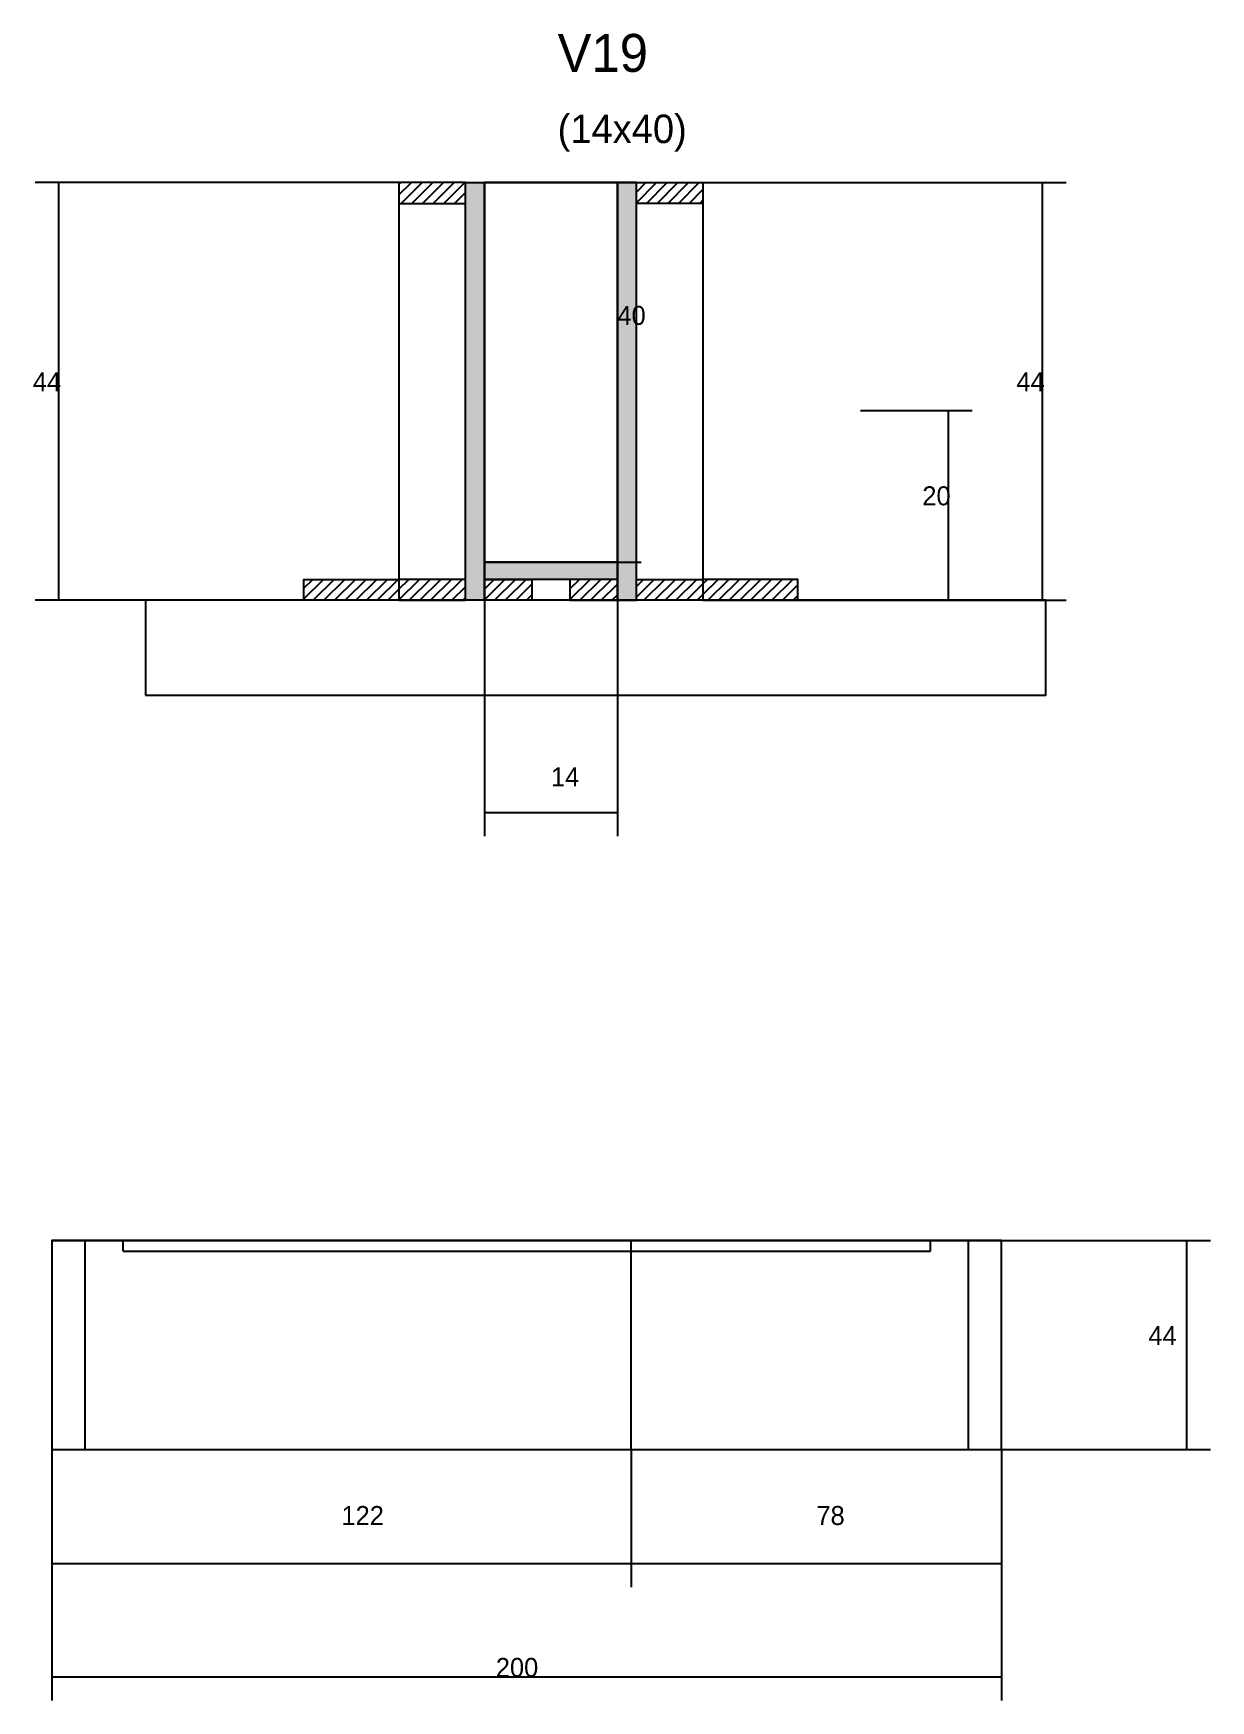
# Model space of a CAD drawing. Header units: metres. Extents: x 137690 to 139109, y 30485 to 30967.
# Drawn here: x 138861.3 to 139109.2, y 30537 to 30888.2 of the extents above; entities that cross this region are included whole.
import ezdxf

# ---------------------------------------------------------------- set-up
doc = ezdxf.new("R2010")
doc.units = ezdxf.units.M
for name, color, linetype in [('CONCRETO', 251, 'Continuous'), ('COTA', 241, 'Continuous'), ('Hachura', 253, 'Continuous'), ('Madeira', 126, 'Continuous'), ('Painéis', 200, 'Continuous'), ('SARR_2.2x7', 40, 'Continuous'), ('Texto Seção', 7, 'Continuous')]:
    doc.layers.add(name, color=color, linetype=linetype)

msp = doc.modelspace()

# ---------------------------------------------------------------- texts
at = {"layer": 'COTA'}
for s, p in [('40', (138984.3, 30826.8)), ('44', (138861.2, 30812.8)), ('44', (139068.3, 30812.8)), ('20', (139048.5, 30788.8)), ('14', (138970.3, 30729.6)), ('44', (139096.1, 30611.9)), ('122', (138926.2, 30574)), ('78', (139026.2, 30574)), ('200', (138958.7, 30542))]:
    msp.add_text(s, height=4, dxfattribs=at).set_placement(p)
at = {"layer": 'Texto Seção'}
for s, height, p in [('V19', 8, (138971.7, 30880.1)), ('(14x40)', 6, (138971.7, 30865.1))]:
    msp.add_text(s, height=height, dxfattribs=at).set_placement(p)

# ---------------------------------------------------------------- hatches: boundary and pattern name
at = {"layer": 'Hachura'}
h = msp.add_hatch(dxfattribs=at)
h.set_pattern_fill('ANSI31', scale=0.5)
h.paths.add_polyline_path([(138952.3, 30852.4), (138952.3, 30856.8), (138952.3, 30856.8), (138938.3, 30856.8), (138938.3, 30856.8), (138938.3, 30852.4), (138938.3, 30852.4), (138952.3, 30852.4)])
h = msp.add_hatch(color=8, dxfattribs=at)
h.dxf.hatch_style = 1
h.paths.add_polyline_path([(138952.3, 30856.8), (138956.3, 30856.8), (138956.3, 30856.8), (138956.3, 30768.8), (138956.3, 30768.8), (138952.3, 30768.8), (138952.3, 30768.8), (138952.3, 30856.8)])
h = msp.add_hatch(color=8, dxfattribs=at)
h.dxf.hatch_style = 1
h.paths.add_polyline_path([(138988.3, 30856.8), (138984.3, 30856.8), (138984.3, 30856.8), (138984.3, 30768.8), (138984.3, 30768.8), (138988.3, 30768.8), (138988.3, 30768.8), (138988.3, 30856.8)])
h = msp.add_hatch(dxfattribs=at)
h.set_pattern_fill('ANSI31', scale=0.5)
h.paths.add_polyline_path([(138988.3, 30852.4), (138988.3, 30856.8), (138988.3, 30856.8), (139002.3, 30856.8), (139002.3, 30856.8), (139002.3, 30852.4), (139002.3, 30852.4), (138988.3, 30852.4)])
h = msp.add_hatch(color=8, dxfattribs=at)
h.dxf.hatch_style = 1
h.paths.add_polyline_path([(138956.3, 30773.2), (138956.3, 30776.8), (138956.3, 30776.8), (138984.3, 30776.8), (138984.3, 30776.8), (138984.3, 30773.2), (138984.3, 30773.2), (138956.3, 30773.2)])
h = msp.add_hatch(dxfattribs=at)
h.set_pattern_fill('ANSI31', scale=0.5)
h.paths.add_polyline_path([(138918.3, 30768.8), (138918.3, 30773.2), (138918.3, 30773.2), (138938.3, 30773.2), (138938.3, 30773.2), (138938.3, 30768.8), (138938.3, 30768.8), (138918.3, 30768.8)])
h = msp.add_hatch(dxfattribs=at)
h.set_pattern_fill('ANSI31', scale=0.5)
h.paths.add_polyline_path([(138952.3, 30768.8), (138952.3, 30773.2), (138952.3, 30773.2), (138938.3, 30773.2), (138938.3, 30773.2), (138938.3, 30768.8), (138938.3, 30768.8), (138952.3, 30768.8)])
h = msp.add_hatch(dxfattribs=at)
h.set_pattern_fill('ANSI31', scale=0.5)
h.paths.add_polyline_path([(138956.3, 30768.8), (138956.3, 30773.2), (138956.3, 30773.2), (138966.3, 30773.2), (138966.3, 30773.2), (138966.3, 30768.8), (138966.3, 30768.8), (138956.3, 30768.8)])
h = msp.add_hatch(dxfattribs=at)
h.set_pattern_fill('ANSI31', scale=0.5)
h.paths.add_polyline_path([(138984.3, 30768.8), (138984.3, 30773.2), (138984.3, 30773.2), (138974.3, 30773.2), (138974.3, 30773.2), (138974.3, 30768.8), (138974.3, 30768.8), (138984.3, 30768.8)])
h = msp.add_hatch(dxfattribs=at)
h.set_pattern_fill('ANSI31', scale=0.5)
h.paths.add_polyline_path([(138988.3, 30768.8), (138988.3, 30773.2), (138988.3, 30773.2), (139002.3, 30773.2), (139002.3, 30773.2), (139002.3, 30768.8), (139002.3, 30768.8), (138988.3, 30768.8)])
h = msp.add_hatch(dxfattribs=at)
h.set_pattern_fill('ANSI31', scale=0.5)
h.paths.add_polyline_path([(139022.3, 30768.8), (139022.3, 30773.2), (139022.3, 30773.2), (139002.3, 30773.2), (139002.3, 30773.2), (139002.3, 30768.8), (139002.3, 30768.8), (139022.3, 30768.8)])

# ---------------------------------------------------------------- linework, layer by layer
at = {"layer": 'CONCRETO'}
for points in [[(138956.3, 30856.8), (138956.3, 30856.8), (138956.3, 30856.8), (138956.3, 30856.8), (138984.3, 30856.8), (138984.3, 30856.8), (138984.3, 30856.8), (138984.3, 30776.8), (138956.3, 30776.8), (138956.3, 30856.8)], [(138956.3, 30776.8), (138984.3, 30776.8), (138984.3, 30856.8), (138956.3, 30856.8)]]:
    msp.add_lwpolyline(points, close=True, dxfattribs=at)
at = {"layer": 'COTA'}
for p, q in [((138938.3, 30856.8), (138861.7, 30856.8)), ((138866.7, 30768.8), (138866.7, 30856.8)), ((138984.3, 30776.8), (138984.3, 30856.8)), ((138984.3, 30856.8), (138989.3, 30856.8)), ((139002.3, 30856.8), (139078.8, 30856.8)), ((139073.8, 30768.8), (139073.8, 30856.8)), ((139035.5, 30808.8), (139059, 30808.8)), ((139054, 30768.8), (139054, 30808.8)), ((138984.3, 30776.8), (138989.3, 30776.8)), ((138956.3, 30773.2), (138956.3, 30719.1)), ((138984.3, 30773.2), (138984.3, 30719.1)), ((138918.3, 30768.8), (138861.7, 30768.8)), ((139022.3, 30768.8), (139078.8, 30768.8)), ((139035.5, 30768.8), (139059, 30768.8)), ((138956.3, 30724.1), (138984.3, 30724.1)), ((139065.2, 30633.9), (139109.2, 30633.9)), ((139104.2, 30589.9), (139104.2, 30633.9)), ((138865.2, 30589.9), (138865.2, 30537)), ((138865.2, 30589.9), (138865.2, 30560.9)), ((138987.2, 30589.9), (138987.2, 30560.9)), ((138987.2, 30589.9), (138987.2, 30560.9)), ((139065.2, 30589.9), (139065.2, 30537)), ((139065.2, 30589.9), (139109.2, 30589.9)), ((139065.2, 30589.9), (139065.2, 30560.9)), ((138865.2, 30565.9), (138987.2, 30565.9)), ((138987.2, 30565.9), (139065.2, 30565.9)), ((138865.2, 30542), (139065.2, 30542))]:
    msp.add_line(p, q, dxfattribs=at)
at = {"layer": 'Madeira'}
for points in [[(138952.3, 30852.4), (138952.3, 30856.8), (138938.3, 30856.8), (138938.3, 30852.4)], [(138952.3, 30856.8), (138938.3, 30856.8), (138938.3, 30768.8), (138952.3, 30768.8)], [(138988.3, 30852.4), (138988.3, 30856.8), (139002.3, 30856.8), (139002.3, 30852.4)], [(138988.3, 30856.8), (139002.3, 30856.8), (139002.3, 30768.8), (138988.3, 30768.8)], [(138918.3, 30768.8), (138918.3, 30773.2), (138938.3, 30773.2), (138938.3, 30768.8)], [(138952.3, 30768.8), (138952.3, 30773.2), (138938.3, 30773.2), (138938.3, 30768.8)], [(138956.3, 30768.8), (138956.3, 30773.2), (138966.3, 30773.2), (138966.3, 30768.8)], [(138984.3, 30768.8), (138984.3, 30773.2), (138974.3, 30773.2), (138974.3, 30768.8)], [(138988.3, 30768.8), (138988.3, 30773.2), (139002.3, 30773.2), (139002.3, 30768.8)], [(139022.3, 30768.8), (139022.3, 30773.2), (139002.3, 30773.2), (139002.3, 30768.8)], [(138884.9, 30748.8), (139074.5, 30748.8), (139074.5, 30768.8), (138884.9, 30768.8)]]:
    msp.add_lwpolyline(points, close=True, dxfattribs=at)
at = {"layer": 'Painéis'}
for p, q in [((138956.3, 30768.8), (138956.3, 30856.8)), ((138984.3, 30768.8), (138984.3, 30856.8)), ((138956.3, 30776.8), (138984.3, 30776.8)), ((138956.3, 30773.2), (138956.3, 30776.8)), ((138984.3, 30773.2), (138984.3, 30776.8)), ((138865.2, 30633.9), (139065.2, 30633.9)), ((138987.2, 30589.9), (138987.2, 30633.9)), ((139065.2, 30589.9), (139065.2, 30633.9))]:
    msp.add_line(p, q, dxfattribs=at)
for points in [[(138952.3, 30856.8), (138956.3, 30856.8), (138956.3, 30768.8), (138952.3, 30768.8)], [(138988.3, 30856.8), (138984.3, 30856.8), (138984.3, 30768.8), (138988.3, 30768.8)], [(138956.3, 30773.2), (138956.3, 30776.8), (138984.3, 30776.8), (138984.3, 30773.2)], [(138865.2, 30589.9), (139065.2, 30589.9), (139065.2, 30633.9), (138865.2, 30633.9)]]:
    msp.add_lwpolyline(points, close=True, dxfattribs=at)
at = {"layer": 'SARR_2.2x7'}
for p, q in [((138872.2, 30589.9), (138872.2, 30633.9)), ((138880.2, 30631.7), (138880.2, 30633.9)), ((139050.2, 30631.7), (139050.2, 30633.9)), ((139058.2, 30589.9), (139058.2, 30633.9)), ((138880.2, 30631.7), (138987.2, 30631.7)), ((138987.2, 30631.7), (139050.2, 30631.7))]:
    msp.add_line(p, q, dxfattribs=at)

msp.set_redraw_order([(e.dxf.handle, doc.entitydb.next_handle()) for e in msp.query("TEXT MTEXT ATTDEF DIMENSION ARC_DIMENSION")])  # texts and dimensions are drawn at this point

doc.saveas('drawing.dxf')
